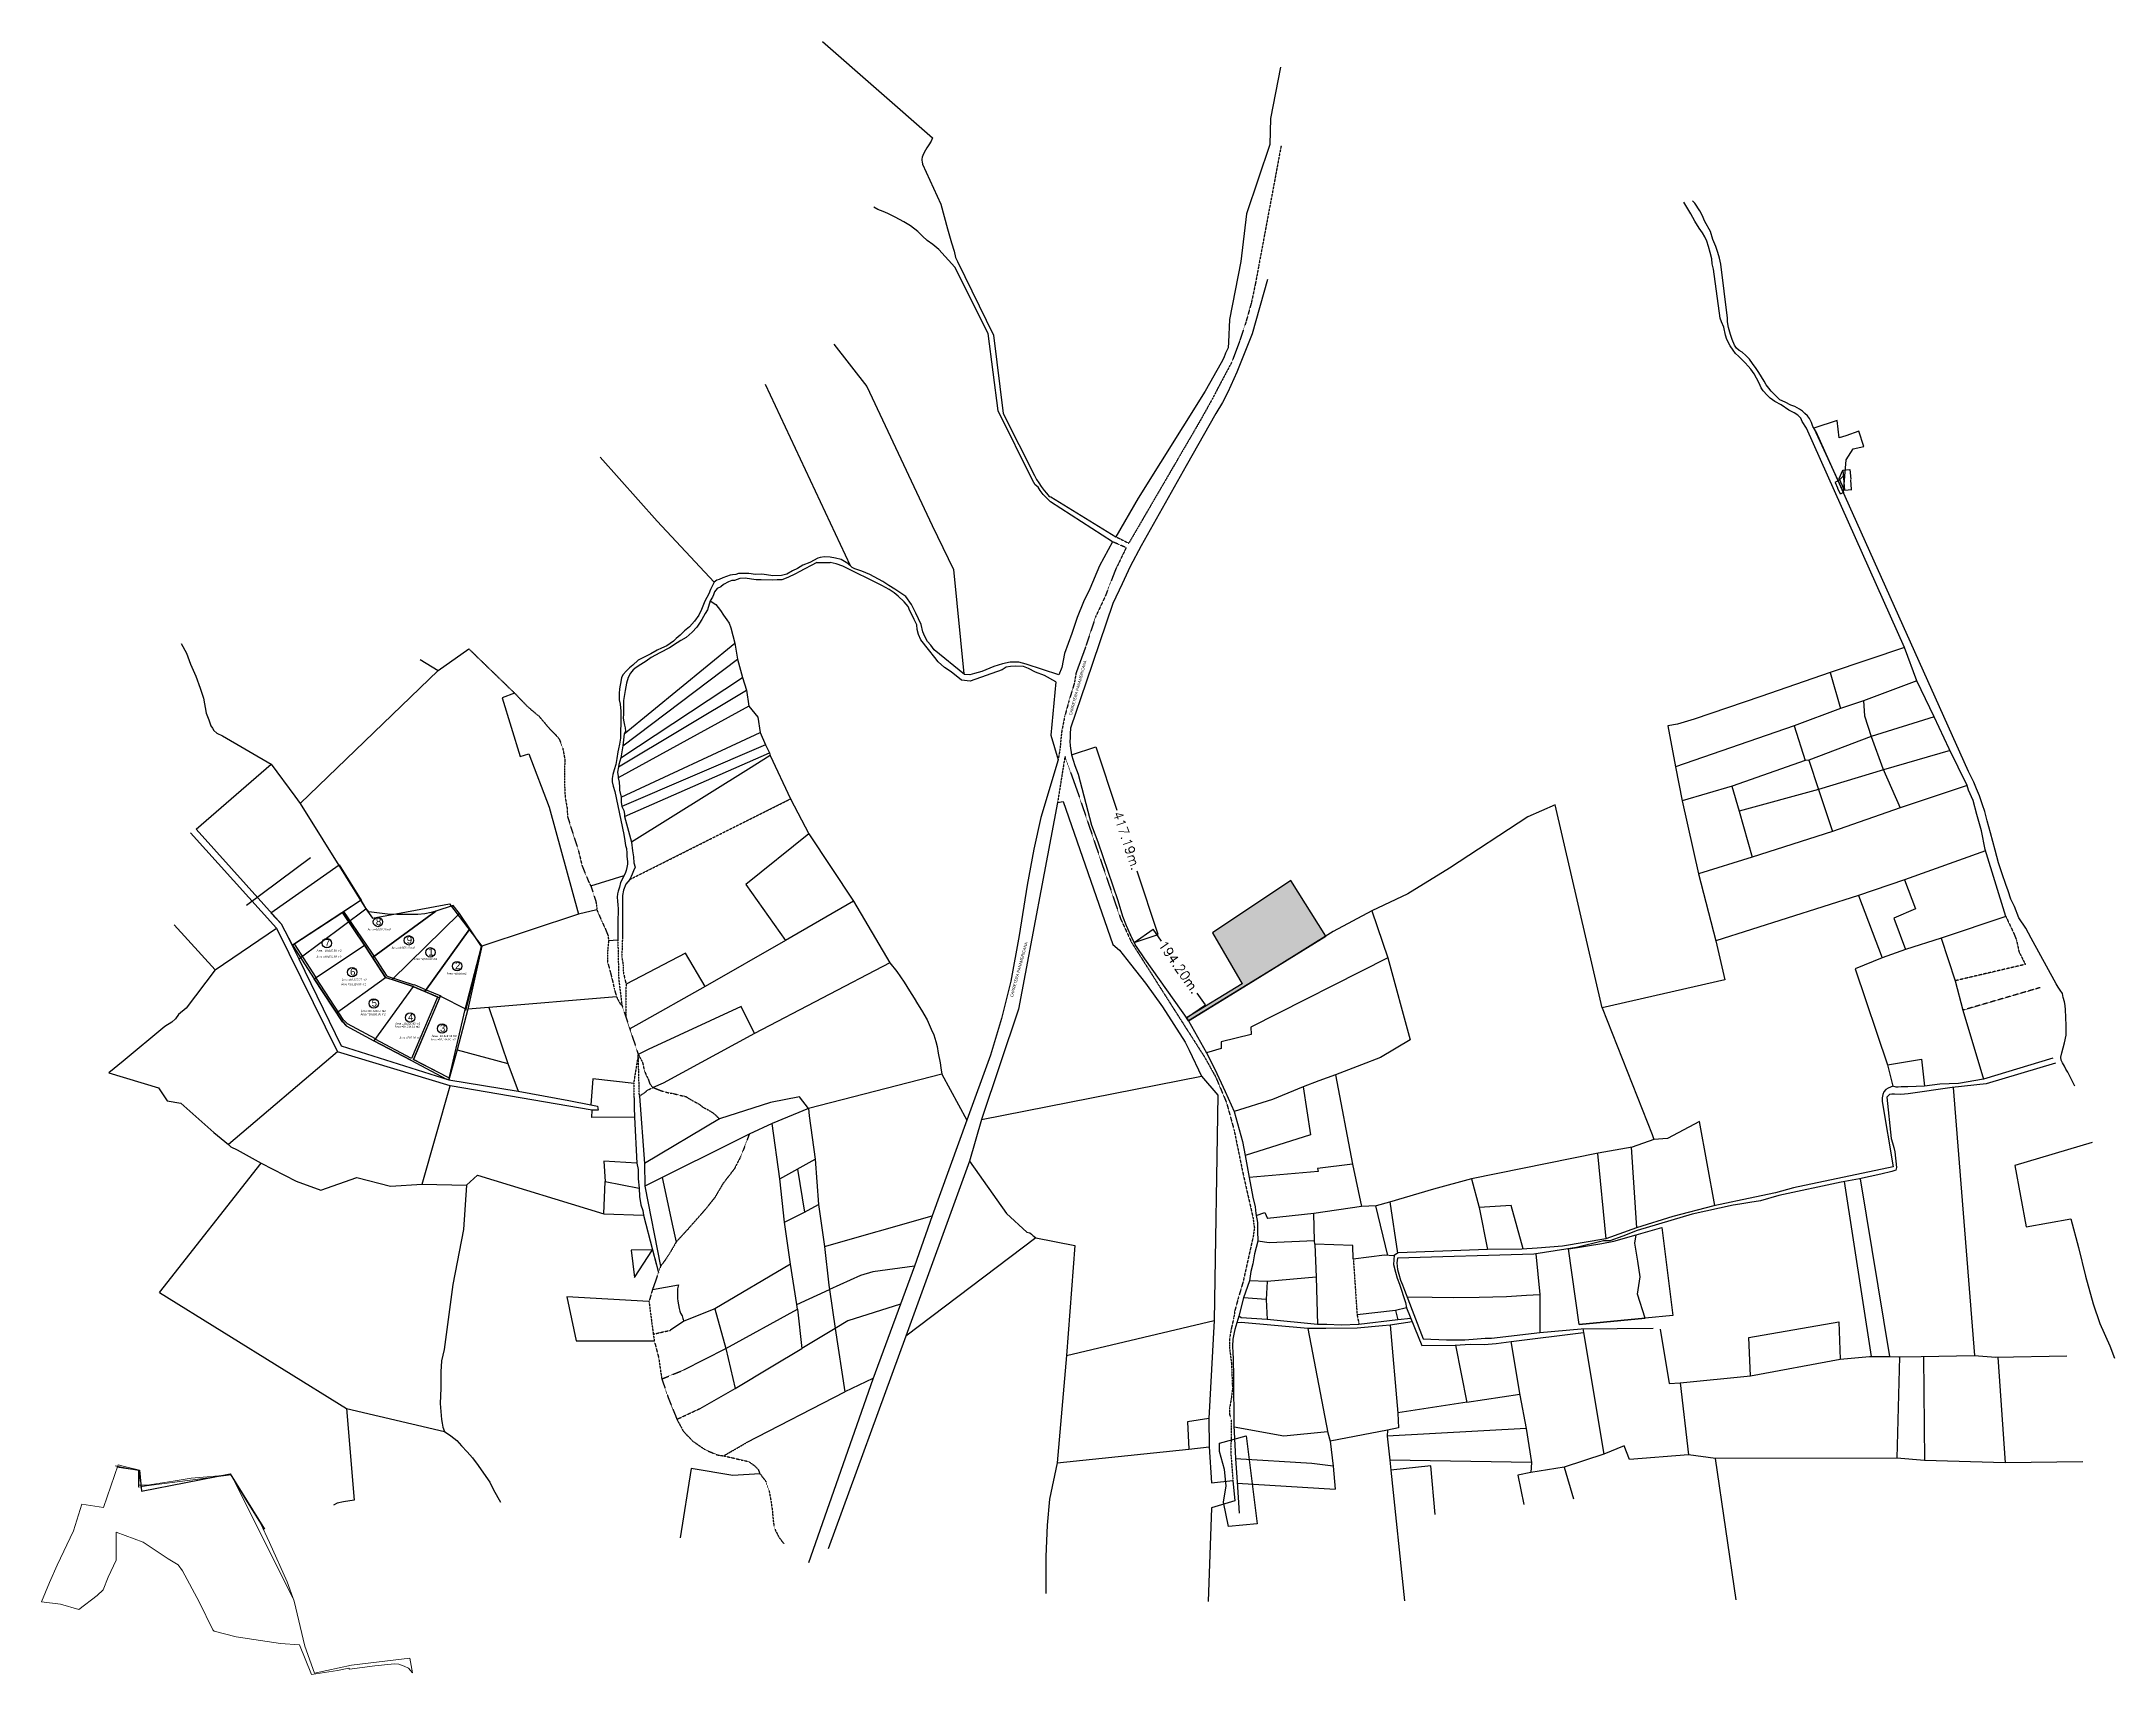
# Model space of a CAD drawing. Header units: millimetres. Extents: x 605783 to 623169, y 1302882 to 1323517.
# Drawn here: x 605783 to 610162, y 1302882 to 1306331 of the extents above.
import ezdxf
from ezdxf.enums import TextEntityAlignment as Align

# ---------------------------------------------------------------- set-up
doc = ezdxf.new("R2010")
doc.units = ezdxf.units.MM
doc.header["$PDMODE"] = 35
doc.header["$PDSIZE"] = 1.5
doc.linetypes.add('HIDDEN', pattern=[0.375, 0.25, -0.125])
for name, color, linetype in [('2', 7, 'Continuous'), ('3', 7, 'Continuous'), ('CVL_CUADCON_LIN', 8, 'Continuous'), ('CVL_CUADCON_TIT', 1, 'Continuous')]:
    doc.layers.add(name, color=color, linetype=linetype)
doc.styles.add('ROMANS', font='ROMANS', dxfattribs={"height": 0.2})
doc.styles.get("Standard").update_dxf_attribs({"font": 'TCCM____.TTF'})
doc.styles.add('TXT 300', font='arial.ttf', dxfattribs={"height": 0.06})
doc.dimstyles.new('STANDARD$0', dxfattribs={"dimtxt": 0.6, "dimasz": 0.5, "dimexe": 0.125, "dimexo": 0.000625, "dimgap": 0.0625, "dimtad": 0, "dimzin": 1, "dimdsep": 46, "dimtxsty": 'ROMANS', "dimblk1": 'ARCHTICK', "dimblk2": 'ARCHTICK', "dimsah": 1, "dimcen": 2.5, "dimclrd": 1, "dimclre": 1, "dimclrt": 30, "dimaunit": 1, "dimadec": 0, "dimazin": 0, "dimtfac": 1, "dimtix": 1, "dimtofl": 0, "dimtmove": 1, "dimatfit": 3, "dimldrblk": 'ARCHTICK', "dimfxl": 1, "dimtolj": 1, "dimtzin": 1, "dimarcsym": 0})

# ---------------------------------------------------------------- blocks, each defined once
blk = doc.blocks.new('_ARCHTICK')
at = {"color": 0, "linetype": 'ByBlock', "const_width": 0.15}
blk.add_lwpolyline([(-0.5, -0.5), (0.5, 0.5)], dxfattribs=at)
blk = doc.blocks.new('*D300')
at = {"layer": 'CVL_CUADCON_LIN', "color": 1, "lineweight": -2, "transparency": 16777216}
for p, q in [((609578.1, 1305402.8), (609571.4, 1305399.7)), ((609571.5, 1305399.8), (609576.9, 1305388.1)), ((609582.8, 1305375.2), (609577.4, 1305386.9)), ((609589.4, 1305378.3), (609582.7, 1305375.2))]:
    blk.add_line(p, q, dxfattribs=at)
at = {"layer": 'Defpoints', "color": 0, "transparency": 16777216}
for p in [(609571.5, 1305399.8), (609578.1, 1305402.8), (609589.4, 1305378.3)]:
    blk.add_point(p, dxfattribs=at)
at = {"layer": 'CVL_CUADCON_LIN', "color": 1, "lineweight": -2, "transparency": 16777216, "xscale": 0.5, "yscale": 0.5, "zscale": 0.5}
for p, rotation in [((609571.5, 1305399.8), 114.6560883213304), ((609582.8, 1305375.2), 294.6560883213304)]:
    blk.add_blockref('_ARCHTICK', p, dxfattribs=dict(at, rotation=rotation))
at = {"layer": 'CVL_CUADCON_LIN', "color": 30, "transparency": 16777216, "insert": (609577.2, 1305387.5), "char_height": 0.2, "attachment_point": 5, "rotation": 294.6561, "style": 'ROMANS'}
blk.add_mtext('\\A1;27.00m.', dxfattribs=at)
blk = doc.blocks.new('*D301')
at = {"layer": 'CVL_CUADCON_LIN', "color": 1, "lineweight": -2, "transparency": 16777216}
for p, q in [((609588, 1305426), (609602.9, 1305427.3)), ((609602.8, 1305427.3), (609604.6, 1305406.8)), ((609591.8, 1305383.7), (609606.7, 1305385)), ((609606.6, 1305385), (609604.7, 1305405.5))]:
    blk.add_line(p, q, dxfattribs=at)
at = {"layer": 'Defpoints', "color": 0, "transparency": 16777216}
for p in [(609588, 1305426), (609591.8, 1305383.7), (609606.6, 1305385)]:
    blk.add_point(p, dxfattribs=at)
at = {"layer": 'CVL_CUADCON_LIN', "color": 1, "lineweight": -2, "transparency": 16777216, "xscale": 0.5, "yscale": 0.5, "zscale": 0.5}
for p, rotation in [((609602.8, 1305427.3), 95.15889302675406), ((609606.6, 1305385), 275.1588930267541)]:
    blk.add_blockref('_ARCHTICK', p, dxfattribs=dict(at, rotation=rotation))
at = {"layer": 'CVL_CUADCON_LIN', "color": 30, "transparency": 16777216, "insert": (609604.7, 1305406.2), "char_height": 0.2, "attachment_point": 5, "rotation": 275.1589, "style": 'ROMANS'}
blk.add_mtext('\\A1;42.45m.', dxfattribs=at)
blk = doc.blocks.new('*D302')
at = {"layer": 'CVL_CUADCON_TIT', "color": 1, "linetype": 'Continuous', "lineweight": -2, "transparency": 16777216}
for p, q in [((607958.9, 1304824.2), (608009.8, 1304841.1)), ((608009.7, 1304841.1), (608054.1, 1304707.9)), ((608141.5, 1304445.3), (608097.2, 1304578.5)), ((608090.8, 1304428.4), (608141.7, 1304445.3))]:
    blk.add_line(p, q, dxfattribs=at)
at = {"layer": 'Defpoints', "color": 0, "transparency": 16777216}
for p in [(607958.9, 1304824.2), (608090.8, 1304428.4), (608141.5, 1304445.3)]:
    blk.add_point(p, dxfattribs=at)
at = {"layer": 'CVL_CUADCON_TIT', "color": 1, "lineweight": -2, "transparency": 16777216, "xscale": 0.5, "yscale": 0.5, "zscale": 0.5}
for p, rotation in [((608009.7, 1304841.1), 108.4217028005186), ((608141.5, 1304445.3), 288.4217028005186)]:
    blk.add_blockref('_ARCHTICK', p, dxfattribs=dict(at, rotation=rotation))
at = {"layer": 'CVL_CUADCON_TIT', "color": 30, "transparency": 16777216, "insert": (608075.6, 1304643.2), "char_height": 0.2, "attachment_point": 5, "rotation": 288.4217, "style": 'ROMANS'}
blk.add_mtext('\\A1;{\\H100x;\\C7;417.19m.}', dxfattribs=at)
blk = doc.blocks.new('*D303')
at = {"layer": 'CVL_CUADCON_TIT', "color": 1, "linetype": 'Continuous', "lineweight": -2, "transparency": 16777216}
for p, q in [((608090.8, 1304428.4), (608130.8, 1304456.2)), ((608130.7, 1304456.1), (608148, 1304431.2)), ((608201.4, 1304268.8), (608241.5, 1304296.6)), ((608241.4, 1304296.5), (608224.1, 1304321.5))]:
    blk.add_line(p, q, dxfattribs=at)
at = {"layer": 'Defpoints', "color": 0, "transparency": 16777216}
for p in [(608090.8, 1304428.4), (608241.4, 1304296.5), (608201.4, 1304268.8)]:
    blk.add_point(p, dxfattribs=at)
at = {"layer": 'CVL_CUADCON_TIT', "color": 1, "lineweight": -2, "transparency": 16777216, "xscale": 0.5, "yscale": 0.5, "zscale": 0.5}
for p, rotation in [((608130.7, 1304456.1), 124.7428550382277), ((608241.4, 1304296.5), 304.7428550382277)]:
    blk.add_blockref('_ARCHTICK', p, dxfattribs=dict(at, rotation=rotation))
at = {"layer": 'CVL_CUADCON_TIT', "color": 30, "transparency": 16777216, "insert": (608186.1, 1304376.3), "char_height": 0.2, "attachment_point": 5, "rotation": 304.7429, "style": 'ROMANS'}
blk.add_mtext('\\A1;{\\H100x;\\C7;194.20m.}', dxfattribs=at)

msp = doc.modelspace()

# ---------------------------------------------------------------- hatches: boundary and pattern name
h = msp.add_hatch(color=7)
h.set_gradient(color1=(0, 0, 255), color2=(255, 255, 0), tint=1)
h.paths.add_polyline_path([(608256.306, 1304448.776), (608318.883, 1304340.913), (608201.424, 1304268.804), (608205.535, 1304263.016), (608495.946, 1304441.739), (608421.786, 1304559.308)])

# ---------------------------------------------------------------- linework, layer by layer
at = {"color": 1}
for p, q in [((606314.047, 1304423.136), (606419.222, 1304492.183)), ((606418.413, 1304260.542), (606358.956, 1304351.756)), ((606568.181, 1304335.001), (606485.123, 1304220.88)), ((606568.181, 1304335.001), (606509.881, 1304354.588)), ((606569.025, 1304335.57), (606620.243, 1304313.577)), ((606619.399, 1304313.007), (606564.601, 1304183.17)), ((606623.823, 1304311.021), (606568.9, 1304180.913)), ((606427.397, 1304252.83), (606419.257, 1304261.112)), ((606563.046, 1304179.485), (606485.123, 1304220.88)), ((606643.137, 1304138.418), (606638.375, 1304139.943))]:
    msp.add_line(p, q, dxfattribs=at)
at = {"color": 50}
for p, q in [((606465.344, 1304422.279), (606418.378, 1304491.614)), ((606358.956, 1304351.756), (606465.344, 1304422.279)), ((606479.934, 1304400.186), (606465.344, 1304422.279)), ((606509.881, 1304354.588), (606479.934, 1304400.186)), ((606405.761, 1304279.953), (606509.881, 1304354.588))]:
    msp.add_line(p, q, dxfattribs=at)
at = {"color": 9, "true_color": 0xc7c8ca}
for p, q in [((606468.821, 1304424.634), (606421.855, 1304493.969)), ((606363.134, 1304354.535), (606317.381, 1304425.346)), ((606483.175, 1304402.535), (606468.848, 1304424.593)), ((606512.913, 1304357.197), (606483.175, 1304402.535)), ((606421.435, 1304263.163), (606362.29, 1304353.966)), ((606429.551, 1304256.2), (606422.279, 1304263.732)), ((606488.321, 1304224.683), (606429.551, 1304256.2)), ((606564.601, 1304183.17), (606487.477, 1304224.114)), ((606640.199, 1304143.503), (606568.9, 1304180.913))]:
    msp.add_line(p, q, dxfattribs=at)
for p, q in [((606512.913, 1304357.197), (606569.419, 1304338.805)), ((606570.263, 1304339.374), (606595.687, 1304328.372)), ((606595.687, 1304328.372), (606626.297, 1304315.451)), ((606568.9, 1304180.913), (606625.46, 1304314.899)), ((606679.271, 1304288.813), (606679.271, 1304288.813)), ((606568.9, 1304180.913), (606644.054, 1304142.311))]:
    msp.add_line(p, q)
for points in [[(606313.204, 1304422.566), (606289.75, 1304467.174), (606267.369, 1304491.181), (606411.427, 1304592.302), (606458.09, 1304517.525), (606313.204, 1304422.566)], [(606418.378, 1304491.614), (606465.344, 1304422.279), (606482.301, 1304396.583), (606615.969, 1304494.272), (606605.906, 1304491.259), (606592.392, 1304488.943), (606577.792, 1304487.577), (606533.467, 1304487.066), (606514.005, 1304488.368), (606474.256, 1304492.909), (606468.093, 1304500.939), (606458.09, 1304517.525), (606418.378, 1304491.614)], [(606509.881, 1304354.588), (606523.368, 1304350.057), (606665.769, 1304489.272), (606652.58, 1304506.526), (606615.969, 1304494.272), (606482.301, 1304396.583), (606509.881, 1304354.588)], [(606592.51, 1304324.554), (606687.532, 1304456.92), (606665.769, 1304489.272), (606523.368, 1304350.057), (606568.181, 1304335.001), (606575.443, 1304331.883), (606592.51, 1304324.554)], [(606592.51, 1304324.554), (606623.936, 1304311.288), (606625.46, 1304314.899), (606625.46, 1304314.899), (606678.427, 1304288.244), (606712.358, 1304419.684), (606687.532, 1304456.92), (606592.51, 1304324.554)]]:
    msp.add_lwpolyline(points)
at = {"color": 50}
msp.add_lwpolyline([(606643.137, 1304138.418), (606677.437, 1304284.04), (606712.358, 1304419.684), (606687.532, 1304456.92), (606665.769, 1304489.272), (606652.58, 1304506.526), (606615.969, 1304494.272), (606605.906, 1304491.259), (606592.392, 1304488.943), (606577.792, 1304487.577), (606557.962, 1304487.401), (606533.467, 1304487.066), (606514.005, 1304488.368), (606474.256, 1304492.909), (606468.093, 1304500.939), (606458.09, 1304517.525), (606418.378, 1304491.614), (606313.203, 1304422.567), (606358.956, 1304351.756), (606418.413, 1304260.542), (606426.553, 1304252.26), (606485.123, 1304220.88), (606563.046, 1304179.485), (606638.375, 1304139.943)], close=True, dxfattribs=at)
at = {"color": 1}
msp.add_lwpolyline([(606713.202, 1304420.254), (606678.281, 1304284.609)], dxfattribs=at)
for centre, radius in [((606493.657, 1304471.532), 9.894), ((606385.64, 1304426.765), 9.894), ((606558.825, 1304432.755), 9.894), ((606604.363, 1304407.406), 9.894), ((606439.117, 1304365.264), 9.894), ((606482.267, 1304396.634), 0.000000002), ((606482.315, 1304396.561), 0.0000000011), ((606482.315, 1304396.561), 0.000000000116), ((606660.798, 1304378.394), 9.894), ((606524.226, 1304350.622), 0.00000000198), ((606524.232, 1304350.62), 0.000000000329), ((606524.233, 1304350.619), 0.000000000329), ((606524.233, 1304350.619), 0.00000000026), ((606524.233, 1304350.619), 0.00000000026), ((606484.687, 1304299.631), 9.894), ((606561.553, 1304269.779), 9.894), ((606629.012, 1304246.558), 9.894)]:
    msp.add_circle(centre, radius)
at = {"layer": '2', "color": 1, "linetype": 'Continuous'}
for p, q in [((607311.797, 1305607.082), (607490.773, 1305224.5)), ((607420.597, 1305230.735), (607448.511, 1305230.387)), ((606583.025, 1305026.174), (606620.494, 1305002.388)), ((606620.494, 1305002.388), (606685.51, 1305048.387)), ((607011.097, 1304843.26), (607252.867, 1305026.821)), ((607014.026, 1304869.173), (607247.202, 1305060.646)), ((607247.202, 1305060.646), (607252.867, 1305026.821)), ((607252.867, 1305026.821), (607263.84, 1304988.145)), ((609718.462, 1305051.156), (609561.212, 1304998.094)), ((609744.555, 1304981.09), (609718.462, 1305051.156)), ((606620.494, 1305002.388), (606329.443, 1304721.682)), ((607006.644, 1304817.862), (607263.84, 1304988.145)), ((607263.84, 1304988.145), (607271.825, 1304960.919)), ((609561.212, 1304998.094), (609583.162, 1304922.523)), ((607001.465, 1304799.077), (607271.825, 1304960.919)), ((607271.825, 1304960.919), (607277.236, 1304927.094)), ((609631.76, 1304938.341), (609583.162, 1304922.523)), ((609744.555, 1304981.09), (609631.76, 1304938.341)), ((609780.577, 1304904.445), (609744.555, 1304981.09)), ((607277.236, 1304927.094), (607001.344, 1304775.949)), ((609583.162, 1304922.523), (609485.426, 1304885.803)), ((609780.577, 1304904.445), (609647.877, 1304863.302)), ((609812.51, 1304837.447), (609780.577, 1304904.445)), ((607007.481, 1304735.259), (607301.329, 1304871.338)), ((607014.026, 1304869.173), (607011.097, 1304843.26)), ((607301.329, 1304871.338), (607312.371, 1304845.625)), ((609485.426, 1304885.803), (609234.722, 1304799.176)), ((609485.426, 1304885.803), (609508.666, 1304812.768)), ((609647.877, 1304863.302), (609516.036, 1304813.502)), ((609647.877, 1304863.302), (609672.668, 1304795.343)), ((607011.097, 1304843.26), (607006.644, 1304817.862)), ((607312.371, 1304845.625), (607008.647, 1304715.43)), ((607014.631, 1304694.057), (607320.41, 1304828.563)), ((607312.371, 1304845.625), (607320.41, 1304828.563)), ((607320.41, 1304828.563), (607322.412, 1304822.964)), ((607322.412, 1304822.964), (607365.114, 1304731.553)), ((609508.666, 1304812.768), (609354.193, 1304758.483)), ((609516.036, 1304813.502), (609508.666, 1304812.768)), ((609516.036, 1304813.502), (609536.794, 1304751.405)), ((609814.37, 1304833.677), (609673.925, 1304792.797)), ((609850.823, 1304759.791), (609812.51, 1304837.447)), ((606109.436, 1304667.657), (606267.899, 1304804.781)), ((609234.722, 1304799.176), (609248.869, 1304727.296)), ((609673.925, 1304792.797), (609536.794, 1304751.405)), ((609672.668, 1304795.343), (609708.811, 1304712.344)), ((606329.443, 1304721.682), (606424.908, 1304568.047)), ((607365.114, 1304731.553), (607403.843, 1304657.439)), ((609354.193, 1304758.483), (609248.869, 1304727.296)), ((609248.869, 1304727.296), (609282.782, 1304573.134)), ((609353.82, 1304758.372), (609368.904, 1304705.814)), ((609536.794, 1304751.405), (609368.904, 1304705.814)), ((609536.794, 1304751.405), (609566.047, 1304662.588)), ((609850.823, 1304759.791), (609708.811, 1304712.344)), ((607014.631, 1304694.057), (607029.336, 1304640.371)), ((609368.904, 1304705.814), (609396.333, 1304608.109)), ((609708.811, 1304712.344), (609566.047, 1304662.588)), ((606097.965, 1304659.823), (606279.292, 1304458.829)), ((606109.436, 1304667.657), (606289.75, 1304467.174)), ((607403.843, 1304657.439), (607498.352, 1304515.245)), ((609566.047, 1304662.588), (609396.333, 1304608.109)), ((606216.085, 1304507.108), (606351.243, 1304607.981)), ((609396.333, 1304608.109), (609282.782, 1304573.134)), ((609889.331, 1304622.027), (609718.429, 1304560.829)), ((609932.302, 1304483.274), (609888.504, 1304624.7)), ((606424.908, 1304568.047), (606467.731, 1304499.508)), ((606943.247, 1304547.691), (607013.471, 1304569.778)), ((609282.782, 1304573.134), (609319.968, 1304431.688)), ((609718.429, 1304560.829), (609621.22, 1304527.411)), ((607498.352, 1304515.245), (607354.146, 1304432.707)), ((607498.352, 1304515.245), (607575.144, 1304385.066)), ((609621.22, 1304527.411), (609319.968, 1304431.688)), ((609621.22, 1304527.411), (609671.403, 1304396.111)), ((606063.413, 1304465.276), (606149.788, 1304370.387)), ((606149.788, 1304370.387), (606279.292, 1304458.829)), ((606279.292, 1304458.829), (606408.227, 1304197.043)), ((606289.75, 1304467.174), (606326.196, 1304393.577)), ((606326.196, 1304393.577), (606467.731, 1304499.508)), ((608593.306, 1304495.144), (608626.57, 1304396.145)), ((609932.302, 1304483.274), (609795.629, 1304437.387)), ((606713.202, 1304420.254), (606683.294, 1304287.704)), ((606980.743, 1304432.409), (607000.309, 1304433.603)), ((607354.146, 1304432.707), (607184.969, 1304335.274)), ((609720.43, 1304413.281), (609671.403, 1304396.111)), ((609795.629, 1304437.387), (609720.43, 1304413.281)), ((609795.629, 1304437.387), (609825.266, 1304347.421)), ((607575.144, 1304385.066), (607289.356, 1304235.993)), ((608626.57, 1304396.145), (608673.923, 1304222.876)), ((609671.403, 1304396.111), (609613.745, 1304372.564)), ((609613.745, 1304372.564), (609682.597, 1304170.217)), ((607184.969, 1304335.274), (607044.592, 1304256.28)), ((609825.266, 1304347.421), (609841.194, 1304285.091)), ((606683.294, 1304287.704), (606660.998, 1304201.887)), ((606728.017, 1304290.829), (606683.294, 1304287.704)), ((606997.644, 1304313.143), (606728.017, 1304290.829)), ((606728.017, 1304290.829), (606768.039, 1304172.996)), ((609841.194, 1304285.091), (609885.039, 1304139.291)), ((607044.592, 1304256.28), (607025.487, 1304245.935)), ((608205.535, 1304263.016), (608244.08, 1304195.528)), ((606408.227, 1304197.043), (606177.825, 1304001.494)), ((606646.369, 1304125.189), (606408.227, 1304197.043)), ((606660.998, 1304201.887), (606643.137, 1304138.418)), ((606660.998, 1304201.887), (606768.039, 1304172.996)), ((606768.039, 1304172.996), (606789.831, 1304114.199)), ((607684.406, 1304150.045), (607403.337, 1304077.455)), ((607684.406, 1304150.045), (607737.495, 1304053.255)), ((609682.597, 1304170.217), (609693.38, 1304124.504)), ((610031.376, 1304183.935), (609885.039, 1304139.291)), ((606586.857, 1303917.779), (606646.369, 1304125.189)), ((606643.137, 1304138.418), (606789.831, 1304114.199)), ((606946.346, 1304073.93), (606646.369, 1304125.189)), ((607768.238, 1304054.658), (608233.564, 1304145.834)), ((608516.044, 1304148.78), (608552.392, 1303959.797)), ((609820.964, 1304122.034), (609866.175, 1303555.949)), ((607045.824, 1304104.034), (607056.761, 1303961.664)), ((607035.428, 1304059.344), (607040.759, 1303961.981)), ((607214.999, 1304055.836), (607056.761, 1303961.664)), ((607342.864, 1303929.013), (607326.204, 1304045.737)), ((607737.495, 1304053.255), (607664.292, 1303850.983)), ((607768.238, 1304054.658), (607742.882, 1303966.566)), ((608325.679, 1303978.224), (608333.664, 1303932.249)), ((609071.213, 1303983.155), (608803.707, 1303929.318)), ((609070.044, 1303982.92), (609087.513, 1303802.538)), ((609143.167, 1303996.086), (609071.213, 1303983.155)), ((609140.982, 1303995.693), (609152.036, 1303825.597)), ((606032.412, 1303689.204), (606246.965, 1303962.333)), ((607056.761, 1303961.664), (607057.018, 1303913.881)), ((607093.692, 1303932.035), (607057.018, 1303913.881)), ((607342.864, 1303929.013), (607417.51, 1303970.652)), ((607380.186, 1303949.833), (607394.314, 1303858.662)), ((607417.51, 1303970.652), (607424.374, 1303875.062)), ((607742.882, 1303966.566), (607608.596, 1303596.539)), ((608552.392, 1303959.797), (608571.228, 1303870.513)), ((606586.857, 1303917.779), (606680.325, 1303915.883)), ((606970.6, 1303855.259), (606973.319, 1303923.18)), ((606973.319, 1303923.18), (607045.309, 1303909.353)), ((607057.018, 1303913.881), (607090.676, 1303744.732)), ((607352.038, 1303837.734), (607342.864, 1303929.013)), ((608803.707, 1303929.318), (608819.646, 1303868.765)), ((609622.896, 1303928.87), (609584.776, 1303922.406)), ((609591.096, 1303923.478), (609648.109, 1303553.838)), ((609624.895, 1303929.303), (609686.778, 1303553.91)), ((606970.6, 1303855.259), (607054.409, 1303852.385)), ((607054.409, 1303852.385), (607073.837, 1303779.11)), ((607352.038, 1303837.734), (607394.314, 1303858.662)), ((607394.314, 1303858.662), (607424.374, 1303875.062)), ((607424.374, 1303875.062), (607437.116, 1303786.057)), ((607437.116, 1303786.057), (607664.292, 1303850.983)), ((607664.292, 1303850.983), (607626.9, 1303744.384)), ((608470.563, 1303856.172), (608372.965, 1303845.376)), ((608571.228, 1303870.513), (608470.563, 1303856.172)), ((608472.037, 1303798.218), (608470.563, 1303856.172)), ((608601.973, 1303872.17), (608571.228, 1303870.513)), ((608600.915, 1303872.113), (608626.004, 1303767.319)), ((608630.719, 1303880.189), (608601.973, 1303872.17)), ((608631.022, 1303880.279), (608647.352, 1303772.306)), ((608819.646, 1303868.765), (608837.398, 1303779.958)), ((607364.781, 1303748.982), (607352.038, 1303837.734)), ((607883.009, 1303804.62), (607608.596, 1303596.539)), ((609152.036, 1303825.597), (609087.513, 1303802.538)), ((607073.837, 1303779.11), (607081.302, 1303749.472)), ((607078.315, 1303761.048), (607085.959, 1303731.051)), ((607437.116, 1303786.057), (607446.087, 1303704.691)), ((608472.506, 1303790.846), (608472.037, 1303798.218)), ((608472.506, 1303790.846), (608475.445, 1303721.704)), ((608619.801, 1303767.636), (608553.972, 1303759.821)), ((608638.617, 1303766.674), (608619.801, 1303767.636)), ((608648.518, 1303773.056), (608638.617, 1303766.674)), ((608935.556, 1303769.822), (608647.526, 1303761.872)), ((608837.398, 1303779.958), (608648.518, 1303773.056)), ((608910.107, 1303780.93), (608837.398, 1303779.958)), ((608939.414, 1303770.432), (608947.973, 1303684.755)), ((607364.781, 1303748.982), (607205.273, 1303654.815)), ((607378.305, 1303664.041), (607364.781, 1303748.982)), ((607626.9, 1303744.384), (607597.523, 1303664.696)), ((608334.42, 1303713.44), (608321.79, 1303677.57)), ((608371.759, 1303712.456), (608334.42, 1303713.44)), ((608371.759, 1303712.456), (608369.782, 1303674.594)), ((608475.445, 1303721.704), (608371.759, 1303712.456)), ((608475.445, 1303721.704), (608478.221, 1303621.554)), ((606032.412, 1303689.204), (606426.879, 1303443.902)), ((607378.305, 1303664.041), (607447.563, 1303695.535)), ((607446.087, 1303704.691), (607447.563, 1303695.535)), ((607447.563, 1303695.535), (607459.324, 1303613.396)), ((608321.79, 1303677.57), (608312.217, 1303639.168)), ((608369.782, 1303674.594), (608321.79, 1303677.57)), ((608369.782, 1303674.594), (608372.099, 1303632.141)), ((608665.753, 1303684.666), (608701.56, 1303591.248)), ((608947.973, 1303684.755), (608948.137, 1303604.415)), ((607139.854, 1303628.642), (607111.811, 1303609.438)), ((607205.273, 1303654.815), (607139.854, 1303628.642)), ((607205.273, 1303654.815), (607228.454, 1303570.597)), ((607228.454, 1303570.597), (607379.521, 1303653.615)), ((607379.521, 1303653.615), (607378.305, 1303664.041)), ((607379.521, 1303653.615), (607389.247, 1303570.976)), ((607597.523, 1303664.696), (607538.774, 1303505.827)), ((607948.002, 1303556.052), (608260.32, 1303629.789)), ((608260.32, 1303629.789), (608248.565, 1303422.952)), ((608317.198, 1303625.751), (608307.8, 1303625.178)), ((608457.602, 1303613.249), (608317.198, 1303625.751)), ((608478.221, 1303621.554), (608372.099, 1303632.141)), ((608642.725, 1303651.147), (608561.899, 1303641.808)), ((608647.7, 1303631.048), (608565.855, 1303621.206)), ((608678.571, 1303626.802), (608631.638, 1303619.929)), ((608666.377, 1303656.643), (608642.725, 1303651.147)), ((608642.725, 1303651.147), (608647.7, 1303631.048)), ((608675.534, 1303634.234), (608647.7, 1303631.048)), ((608666.377, 1303656.643), (608698.729, 1303577.473)), ((607459.324, 1303613.396), (607389.247, 1303570.976)), ((607608.596, 1303596.539), (607444.939, 1303147.583)), ((607459.324, 1303613.396), (607479.958, 1303479.373)), ((608457.602, 1303613.249), (608499.88, 1303392.472)), ((608631.638, 1303619.929), (608648.191, 1303434.582)), ((608886.401, 1303585.763), (608905.961, 1303472.193)), ((608887.253, 1303585.875), (609040.266, 1303604.329)), ((608948.137, 1303604.415), (609035.576, 1303612.293)), ((609035.576, 1303612.293), (609187.462, 1303613.468)), ((609039.063, 1303612.852), (609040.266, 1303604.329)), ((609040.266, 1303604.329), (609083.47, 1303347.368)), ((607139.565, 1303525.455), (607228.454, 1303570.597)), ((607228.454, 1303570.597), (607248.079, 1303486.392)), ((607948.002, 1303556.052), (607928.014, 1303329.423)), ((608698.729, 1303577.473), (608769.347, 1303577.701)), ((608769.908, 1303577.74), (608793.861, 1303457.134)), ((609393.003, 1303513.2), (609582.327, 1303548.311)), ((609582.327, 1303548.311), (609644.603, 1303553.828)), ((609644.603, 1303553.828), (609685.788, 1303553.947)), ((609685.788, 1303553.947), (609704.858, 1303553.241)), ((609707.77, 1303553.295), (609701.789, 1303338.996)), ((609704.858, 1303553.241), (609753.414, 1303554.143)), ((609753.414, 1303554.143), (609865.527, 1303555.994)), ((609758.082, 1303554.22), (609760.273, 1303334.337)), ((609865.527, 1303555.994), (609911.297, 1303552.822)), ((609911.297, 1303552.822), (610061.035, 1303555.035)), ((609915.076, 1303552.878), (609930.621, 1303329.494)), ((607538.774, 1303505.827), (607402.872, 1303118.014)), ((607539.287, 1303507.213), (607479.958, 1303479.373)), ((609244.309, 1303498.283), (609393.003, 1303513.2)), ((609244.309, 1303498.283), (609261.691, 1303346.615)), ((607174.193, 1303444.241), (607248.079, 1303486.392)), ((607272.372, 1303372.181), (607479.958, 1303479.373)), ((608794.451, 1303457.223), (608648.142, 1303435.134)), ((608905.661, 1303473.933), (608793.861, 1303457.134)), ((608905.961, 1303472.193), (608918.799, 1303401.74)), ((606426.879, 1303443.902), (606634.408, 1303395.297)), ((608248.565, 1303422.952), (608249.521, 1303363.221)), ((608206.314, 1303358.563), (608249.521, 1303363.221)), ((608249.521, 1303363.221), (608254.204, 1303287.464)), ((608407.382, 1303385.723), (608301.935, 1303404.707)), ((608499.412, 1303394.916), (608407.382, 1303385.723)), ((608499.88, 1303392.472), (608504.871, 1303375.424)), ((608626.41, 1303398.325), (608504.871, 1303375.424)), ((608504.871, 1303375.424), (608511.45, 1303322.279)), ((608918.799, 1303401.74), (608625.329, 1303385.875)), ((608626.41, 1303398.325), (608625.329, 1303385.875)), ((608625.329, 1303385.875), (608630.905, 1303335.022)), ((608918.799, 1303401.74), (608930.36, 1303329.767)), ((607928.014, 1303329.423), (608206.314, 1303358.563)), ((608305.026, 1303337.742), (608308.695, 1303289.468)), ((608511.45, 1303322.279), (608515.768, 1303273.973)), ((608930.36, 1303329.767), (608630.905, 1303335.022)), ((608630.905, 1303335.022), (608633.331, 1303313.662)), ((608930.36, 1303329.767), (608928.729, 1303309.053)), ((608999.634, 1303320.187), (608928.729, 1303309.053)), ((609083.47, 1303347.368), (608999.634, 1303320.187)), ((608999.634, 1303320.187), (609019.372, 1303253.422)), ((609319.166, 1303338.649), (609261.691, 1303346.615)), ((609701.789, 1303338.996), (609319.166, 1303338.649)), ((609362.949, 1303040.312), (609319.166, 1303338.649)), ((609760.273, 1303334.337), (609701.789, 1303338.996)), ((609930.621, 1303329.494), (609760.273, 1303334.337)), ((610094.851, 1303331.749), (609930.621, 1303329.494)), ((608308.695, 1303289.468), (608312.661, 1303223.15)), ((608515.872, 1303273.045), (608308.937, 1303285.422)), ((608633.331, 1303313.662), (608662.085, 1303037.89))]:
    msp.add_line(p, q, dxfattribs=at)
for points in [[(607432.954, 1306330.949), (607664.816, 1306127.212), (607662.494, 1306120.359), (607657.118, 1306112.501), (607652.768, 1306106.419), (607650.2, 1306101.092), (607646.61, 1306094.752), (607644.301, 1306090.441), (607643.01, 1306086.38), (607642.479, 1306082.06), (607642.72, 1306079.518), (607642.96, 1306076.721), (607644.204, 1306071.887), (607682.369, 1305987.101), (607696.828, 1305934.942), (607704.804, 1305905.936), (607710.552, 1305887.868), (607713.786, 1305874.893), (607718.057, 1305865.981), (607794.209, 1305710.898), (607814.167, 1305545.108), (607880.541, 1305414.207), (607884.562, 1305406.058), (607889.857, 1305398.667), (607894.899, 1305391.276), (607901.204, 1305382.865), (607905.747, 1305377.001), (607911.299, 1305370.371), (607914.849, 1305369.085), (608052.085, 1305285.177)], [(608399.958, 1306276.79), (608379.323, 1306168.601), (608377.763, 1306113.455), (608327.97, 1305967.258), (608316.264, 1305866.404), (608292.25, 1305743.742), (608290.223, 1305696.223), (608289.396, 1305684.025), (608284.256, 1305672.609), (608280.14, 1305662.713), (608275.007, 1305652.567), (608240.91, 1305592.722), (608099.76, 1305366.827), (608052.085, 1305285.177)], [(609718.462, 1305051.156), (609511.472, 1305514.353), (609502.286, 1305528.557), (609498.966, 1305535.664), (609493.103, 1305542), (609485.211, 1305546.552), (609473.757, 1305552.618), (609457.715, 1305563.5), (609444.224, 1305570.831), (609434.547, 1305577.664), (609427.922, 1305584.252), (609419.766, 1305593.378), (609415.43, 1305599.464), (609411.593, 1305609.618), (609405.722, 1305620.275), (609400.617, 1305629.155), (609393.983, 1305639.048), (609387.869, 1305645.383), (609382.005, 1305652.227), (609374.362, 1305659.068), (609367.735, 1305666.672), (609361.367, 1305671.737), (609356.011, 1305679.091), (609349.889, 1305688.476), (609342.994, 1305701.926), (609339.922, 1305711.065), (609336.325, 1305727.319), (609331.468, 1305738.995), (609328.909, 1305746.357), (609314.435, 1305850.003), (609312.121, 1305861.178), (609311.333, 1305871.85), (609307.744, 1305885.055), (609303.901, 1305897.75), (609300.57, 1305908.922), (609296.481, 1305918.568), (609291.377, 1305926.939), (609284.491, 1305936.577), (609275.049, 1305951.797), (609267.134, 1305966.769), (609252.077, 1305991.885)], [(610077.783, 1304124.856), (610063.478, 1304154.295), (610058.887, 1304160.634), (610056.075, 1304167.233), (610052.247, 1304173.83), (610049.183, 1304179.666), (610048.405, 1304186.018), (610050.419, 1304194.918), (610056.217, 1304216.283), (610059.485, 1304232.556), (610059.695, 1304252.126), (610059.399, 1304270.422), (610058.346, 1304285.667), (610057.309, 1304295.067), (610056.018, 1304303.195), (610053.711, 1304311.83), (610051.656, 1304320.719), (610047.318, 1304327.822), (610042.728, 1304334.162), (610038.644, 1304341.011), (609985.543, 1304437.175), (609974.816, 1304458.492), (609960.02, 1304480.559), (609950.305, 1304504.166), (609943.15, 1304519.901), (609937.517, 1304537.421), (609932.402, 1304550.366), (609924.214, 1304573.213), (609917.043, 1304596.319), (609909.608, 1304623.49), (609900.118, 1304659.804), (609893.196, 1304685.452), (609888.066, 1304705.006), (609882.949, 1304719.222), (609876.55, 1304737.756), (609870.161, 1304752.477), (609864.79, 1304766.694), (609858.152, 1304779.127), (609853.298, 1304789.025), (609531.828, 1305506.787), (609524.685, 1305517.695), (609522.123, 1305526.328), (609517.527, 1305534.447), (609513.446, 1305540.535), (609507.841, 1305545.347), (609502.745, 1305550.161), (609496.635, 1305554.463), (609486.452, 1305560.279), (609477.801, 1305563.05), (609466.093, 1305569.114), (609455.148, 1305574.42), (609443.173, 1305585.821), (609436.547, 1305592.409), (609431.448, 1305599.002), (609426.347, 1305606.104), (609421.753, 1305613.714), (609410.779, 1305632.234), (609404.912, 1305640.604), (609397.516, 1305650.748), (609390.886, 1305659.877), (609382.987, 1305667.987), (609375.599, 1305674.573), (609368.725, 1305678.365), (609363.374, 1305683.432), (609359.292, 1305689.774), (609354.18, 1305701.704), (609350.597, 1305712.366), (609346.495, 1305727.094), (609344.435, 1305738.778), (609344.162, 1305746.91), (609330.173, 1305860.469), (609327.346, 1305873.675), (609324.268, 1305885.611), (609319.409, 1305898.049), (609313.528, 1305912.518), (609308.404, 1305929.784), (609296.661, 1305950.844), (609290.783, 1305964.296), (609286.186, 1305973.432), (609275.471, 1305989.665), (609270.629, 1305994.733)], [(608045.17, 1305274.532), (607914.286, 1305358.667), (607898.872, 1305373.978), (607892.567, 1305382.645), (607888.033, 1305389.779), (607882.214, 1305394.377), (607876.424, 1305404.312), (607804.038, 1305550.994), (607782.288, 1305714.503), (607712.152, 1305854.06), (607678.059, 1305891.809), (607665.668, 1305902.533), (607653.516, 1305910.46), (607643.661, 1305920.158), (607634.311, 1305929.344), (607618.626, 1305941.606), (607604.446, 1305950.05), (607586.209, 1305960.034), (607570.501, 1305967.975), (607561.123, 1305971.824), (607549.206, 1305975.938), (607541.358, 1305981.052)], [(608372.544, 1305828.212), (608340.518, 1305713.76), (608325.099, 1305674.578), (608308.162, 1305632.851), (608289.191, 1305590.354), (608277.801, 1305568.465), (608263.618, 1305545.043), (608201.074, 1305434.568), (608105.613, 1305266.054), (608082.579, 1305222.276), (608065.373, 1305185.885), (608046.147, 1305144.15), (607989.578, 1304978.29), (607956.242, 1304881.114), (607955.761, 1304869.168), (607956.036, 1304860.02), (607955.287, 1304853.665), (607955.819, 1304843.754), (607958.915, 1304824.195), (607965.829, 1304802.105), (607972.481, 1304783.826), (608000.948, 1304675.902), (608014.504, 1304640.616), (608056.735, 1304517.229), (608066.218, 1304483.71), (608074.399, 1304463.911), (608086.409, 1304437.263), (608095.094, 1304419.498), (608112.951, 1304393.374), (608205.535, 1304263.016)], [(607456.52, 1305691.396), (607526.417, 1305602.671), (607664.583, 1305309.081), (607709.307, 1305215.628), (607731.059, 1304995.823)], [(606962.989, 1305453.429), (607083.444, 1305317.994), (607203.932, 1305189.166)], [(608045.17, 1305274.532), (608017.468, 1305223.555), (607997.399, 1305174.836), (607984.301, 1305147.439), (607970.663, 1305114.199), (607959.564, 1305080.694), (607944.105, 1305038.819), (607938.359, 1305008.852), (607932.183, 1304993.627)], [(607420.597, 1305230.735), (607383.128, 1305211.076), (607375.484, 1305206.531), (607359.187, 1305198.971), (607346.969, 1305194.19), (607336.806, 1305193.722), (607327.915, 1305193.504), (607303.026, 1305194.365), (607292.357, 1305194.407), (607282.71, 1305195.462), (607269.257, 1305197.295), (607258.077, 1305196.576), (607246.624, 1305192.556), (607240.782, 1305192.579), (607234.165, 1305190.063), (607223.718, 1305184.005), (607217.85, 1305179.199), (607209.957, 1305175.418), (607204.332, 1305168.578), (607202.521, 1305162.231), (607200.461, 1305157.156), (607195.091, 1305150.062)], [(607486.096, 1305228.713), (607472.424, 1305237.154), (607460.244, 1305239.744), (607448.825, 1305241.822), (607437.143, 1305242.377), (607427.992, 1305241.143), (607422.649, 1305239.639), (607405.584, 1305230.557), (607391.076, 1305225.023), (607380.116, 1305217.95), (607369.169, 1305213.419), (607357.445, 1305205.841), (607346.256, 1305203.344), (607327.963, 1305202.653), (607314.256, 1305204.741), (607304.358, 1305206.305), (607291.397, 1305205.086), (607277.183, 1305207.175), (607264.737, 1305207.225), (607255.34, 1305207.516), (607249.233, 1305205.507), (607242.879, 1305204.77), (607237.285, 1305203.775), (607222.016, 1305198.499), (607214.376, 1305194.717), (607209.288, 1305193.212), (607203.932, 1305189.166)], [(607925.246, 1304978.66), (607901.693, 1304992.224), (607882.678, 1304998.907), (607867.478, 1305006.846), (607857.085, 1305010.954), (607841.086, 1305011.78), (607829.906, 1305011.062), (607820.752, 1305009.319), (607812.342, 1305004.015), (607744.395, 1304980.139), (607726.116, 1304982.245), (607704.365, 1305000.122), (607690.441, 1305009.073), (607676.785, 1305020.564), (607669.72, 1305029.743), (607656.602, 1305046.822), (607640.708, 1305067.472), (607635.686, 1305078.674), (607632.692, 1305089.107), (607631.728, 1305099.023), (607626.198, 1305109.974), (607621.682, 1305120.92), (607617.149, 1305128.308), (607613.896, 1305137.726), (607605.06, 1305147.927), (607592.166, 1305159.669), (607584.329, 1305166.817), (607573.188, 1305173.47), (607557.739, 1305182.172), (607475.652, 1305223.163), (607461.452, 1305227.794), (607448.511, 1305230.387)], [(607732.784, 1304994.419), (607668.793, 1305046.519), (607661.222, 1305055.954), (607654.66, 1305064.112), (607648.618, 1305074.303), (607644.607, 1305084.485), (607640.878, 1305100.003), (607630.081, 1305123.937), (607620.779, 1305142.273), (607608.673, 1305158.841), (607585.639, 1305174.182), (607572.981, 1305182.365), (607560.324, 1305190.803), (607532.459, 1305205.401), (607515.731, 1305212.583), (607501.277, 1305217.215), (607495.45, 1305220.288), (607486.096, 1305228.713)], [(607203.932, 1305189.166), (607196.229, 1305173.439), (607192.88, 1305164.557), (607188.52, 1305156.695), (607184.162, 1305149.088), (607176.955, 1305131.071), (607171.304, 1305119.148), (607162.096, 1305106.985), (607151.87, 1305094.572), (607141.413, 1305086.481), (607132.22, 1305077.369), (607123.801, 1305070.285), (607117.675, 1305064.718), (607110.79, 1305059.408), (607104.159, 1305054.351), (607092.704, 1305049.821), (607083.537, 1305045.537), (607070.286, 1305037.457), (607052.971, 1305029.393), (607043.544, 1305024.093), (607031.806, 1305013.973), (607025.17, 1305007.899), (607017.769, 1305001.321), (607011.635, 1304994.228), (607008.301, 1304988.142), (607006.472, 1304978.491), (607005.422, 1304971.887), (607004.108, 1304963.76), (607002.787, 1304953.852), (607003.017, 1304949.276), (607003.481, 1304940.888), (607005.464, 1304931.476), (607006.911, 1304916.983), (607006.852, 1304905.801), (607005.851, 1304860.056), (607004.004, 1304847.101), (607001.412, 1304837.2), (607000.107, 1304830.596), (606998.257, 1304816.88), (606996.412, 1304804.18), (606992.542, 1304792.758), (606989.951, 1304783.11), (606988.129, 1304774.731), (606988.092, 1304767.614), (606990.329, 1304758.201), (606994.081, 1304747.257), (607013.162, 1304656.194), (607015.126, 1304643.224), (607016.852, 1304633.305), (607018.342, 1304626.69), (607019.304, 1304616.52), (607019.526, 1304610.42), (607020.481, 1304598.724), (607020.961, 1304593.385), (607019.4, 1304586.529), (607017.591, 1304580.437), (607016.553, 1304576.374), (607013.471, 1304569.778)], [(607195.091, 1305150.062), (607189.656, 1305131.021), (607185.043, 1305123.16), (607177.609, 1305110.482), (607172.488, 1305102.877), (607166.856, 1305094.259), (607157.147, 1305083.622), (607144.387, 1305072.237), (607133.686, 1305066.179), (607125.531, 1305061.129), (607109.728, 1305050.771), (607088.842, 1305039.925), (607070.755, 1305030.084), (607060.044, 1305021.993), (607048.832, 1305015.176), (607039.145, 1305008.861), (607032.516, 1305004.058), (607026.889, 1304996.71), (607022.016, 1304987.833), (607018.653, 1304976.156), (607015.521, 1304960.156), (607012.362, 1304939.073), (607012.034, 1304925.096), (607012.212, 1304910.609), (607011.658, 1304901.969), (607012.888, 1304894.085), (607014.629, 1304887.216), (607015.87, 1304881.62), (607016.34, 1304874.501), (607014.026, 1304869.173)], [(607195.091, 1305150.062), (607207.494, 1305141.879), (607217.081, 1305129.387), (607223.632, 1305119.195), (607230.694, 1305109.763), (607235.738, 1305102.88), (607238.733, 1305092.703), (607247.202, 1305060.646)], [(606077.712, 1305059.693), (606089.034, 1305039.061), (606097.802, 1305015.644), (606108.592, 1304990.694), (606118.112, 1304965.24), (606125.366, 1304943.862), (606131.043, 1304912.324), (606136.051, 1304898.579), (606139.055, 1304890.18), (606140.303, 1304885.856), (606143.833, 1304881.013), (606146.853, 1304875.663), (606153.429, 1304870.045), (606165.339, 1304864.662), (606267.899, 1304804.781)], [(607932.183, 1304993.627), (607862.953, 1305015.759), (607847.481, 1305020.141), (607828.936, 1305019.961), (607813.17, 1305016.72), (607794.345, 1305011.203), (607769.14, 1305000.374), (607753.878, 1304996.368), (607743.703, 1304993.612), (607732.784, 1304994.419)], [(609561.212, 1304998.094), (609414.888, 1304947.605), (609273.643, 1304900.179), (609238.583, 1304889.406), (609218.506, 1304886.043), (609234.722, 1304799.176)], [(606782.053, 1304954.982), (606756.092, 1304944.919), (606793.798, 1304821.249), (606812.114, 1304826.514), (606855.212, 1304713.751), (606917.277, 1304488.068)], [(607925.246, 1304978.66), (607915.258, 1304866.361), (607930.223, 1304814.199)], [(609631.76, 1304938.341), (609633.626, 1304906.564), (609647.877, 1304863.302)], [(607277.236, 1304927.094), (607295.913, 1304904.145), (607301.329, 1304871.338)], [(607006.644, 1304817.862), (607002.51, 1304804.41), (607001.465, 1304799.077)], [(607322.412, 1304822.964), (607276.284, 1304794.173), (607029.336, 1304640.371)], [(607930.223, 1304814.199), (607893.513, 1304692.097), (607879.191, 1304625.309), (607865.329, 1304549.117), (607848.005, 1304442.694), (607830.227, 1304346.694), (607811.017, 1304267.981), (607787.492, 1304190.049), (607737.495, 1304053.255)], [(606267.899, 1304804.781), (606318.348, 1304737.229), (606329.443, 1304721.682)], [(607001.465, 1304799.077), (606999.629, 1304787.9), (607001.104, 1304778.491), (607001.344, 1304775.949)], [(607001.344, 1304775.949), (607002.819, 1304766.539), (607003.528, 1304756.37), (607003.747, 1304749.76), (607007.481, 1304735.259)], [(607007.481, 1304735.259), (607007.679, 1304724.583), (607008.647, 1304715.43)], [(607929.242, 1304723.978), (607846.682, 1304287.663), (607768.238, 1304054.658)], [(607929.242, 1304723.978), (607940.938, 1304726.219), (608046.038, 1304424.118), (608059.945, 1304411.863), (608083.415, 1304382.796), (608114.956, 1304342.514), (608150.51, 1304292.558), (608198.632, 1304217.391), (608207.182, 1304201.09), (608233.564, 1304145.834)], [(609079.532, 1304289.946), (608980.585, 1304719.045), (608922.283, 1304693.86), (608757.365, 1304585.482), (608669.192, 1304531.188), (608593.306, 1304495.144)], [(609888.504, 1304624.7), (609881.041, 1304664.323), (609871.301, 1304698.604), (609863.099, 1304728.06), (609853.388, 1304749.887), (609850.823, 1304759.791)], [(607008.647, 1304715.43), (607012.921, 1304707.025), (607014.151, 1304699.396), (607014.631, 1304694.057)], [(607029.336, 1304640.371), (607031.27, 1304621.556), (607033.745, 1304609.092), (607034.44, 1304596.636), (607036.93, 1304586.968), (607033.083, 1304579.867), (607030.248, 1304572.254), (607025.62, 1304561.597)], [(607403.843, 1304657.439), (607270.435, 1304550.968), (607354.146, 1304432.707)], [(607013.471, 1304569.778), (607006.027, 1304555.067), (607003.688, 1304544.91), (607000.849, 1304536.535), (606999.295, 1304530.949), (606999.259, 1304524.087), (606999.467, 1304515.19), (607000.443, 1304507.562), (607001.163, 1304499.427), (607001.365, 1304489.514), (607000.55, 1304479.605), (607000.514, 1304472.742), (607000.309, 1304433.603)], [(607025.62, 1304561.597), (607017.186, 1304551.718), (607012.293, 1304539.031), (607009.945, 1304527.349), (607010.135, 1304515.148), (607009.98, 1304437.122)], [(609718.429, 1304560.829), (609741.728, 1304498.977), (609695.651, 1304479.843), (609720.43, 1304413.281)], [(606467.731, 1304499.508), (606482.358, 1304479.372), (606644.579, 1304509.736), (606713.202, 1304420.254)], [(606955.937, 1304497.319), (606917.277, 1304488.068), (606713.202, 1304420.254)], [(608593.306, 1304495.144), (608511.282, 1304451.245), (608391.505, 1304377), (608205.535, 1304263.016)], [(609319.968, 1304431.688), (609338.716, 1304349.657), (609079.532, 1304289.946)], [(606149.788, 1304370.387), (606088.656, 1304289.808), (606072.328, 1304276.402), (606065.674, 1304267.025), (606058.272, 1304260.192), (606043.236, 1304250.848), (605955.723, 1304177.489), (605925.114, 1304153.211)], [(606326.196, 1304393.577), (606415.66, 1304209.722), (606643.137, 1304138.418)], [(607184.969, 1304335.274), (607142.917, 1304405.588), (607017.601, 1304340.513)], [(607575.144, 1304385.066), (607589.781, 1304366.962), (607604.905, 1304344.537), (607616.748, 1304326.444), (607626.57, 1304310.394), (607633.62, 1304298.421), (607641.679, 1304285.172), (607654.02, 1304265.045), (607662.045, 1304245.443), (607667.823, 1304233.22), (607672.321, 1304218.97), (607675.061, 1304208.793), (607677.018, 1304194.299), (607681.484, 1304174.203), (607682.698, 1304163.523), (607684.406, 1304150.045)], [(608626.57, 1304396.145), (608337.745, 1304249.117), (608338.174, 1304234.12), (608275.095, 1304218.104), (608274.767, 1304204.126), (608244.08, 1304195.528)], [(607289.356, 1304235.993), (607260.699, 1304293.292), (607064.377, 1304202.574), (607043.49, 1304191.728)], [(609079.532, 1304289.946), (609184.89, 1304022.647), (609188.473, 1304011.984)], [(607289.356, 1304235.993), (607096.261, 1304131.029), (607074.624, 1304122.219)], [(608244.08, 1304195.528), (608261.702, 1304160.761), (608283.419, 1304113.811), (608302.585, 1304071.171)], [(608673.923, 1304222.876), (608611.493, 1304185.509), (608571.275, 1304169.656), (608516.044, 1304148.78)], [(605925.114, 1304153.211), (606030.107, 1304121.025), (606048.509, 1304094.011), (606077.185, 1304088.814), (606146.967, 1304026.778), (606177.825, 1304001.494)], [(609682.597, 1304170.217), (609754.288, 1304181.992), (609760.497, 1304124.698)], [(610036.994, 1304173.278), (609890.909, 1304129.651), (609818.977, 1304121.818)], [(606789.831, 1304114.199), (606896.92, 1304094.204), (606943.357, 1304085.125)], [(607034.785, 1304130.256), (606947.456, 1304140.006), (606943.357, 1304085.125)], [(608233.564, 1304145.834), (608267.647, 1304106.051), (608260.32, 1303629.789)], [(608447.836, 1304123.635), (608383.177, 1304096.951), (608302.585, 1304071.171)], [(608447.836, 1304123.635), (608463.306, 1304022.165), (608325.679, 1303978.224)], [(608516.044, 1304148.78), (608480.923, 1304135.958), (608447.836, 1304123.635)], [(609818.977, 1304121.818), (609725.704, 1304108.841), (609710.707, 1304107.273), (609696.978, 1304107.742), (609691.384, 1304108.234), (609686.811, 1304106.949), (609683.765, 1304104.653), (609680.72, 1304101.849), (609690.327, 1304014.455), (609693.145, 1304004.806), (609695.964, 1303995.411), (609697.765, 1303986.013), (609701.4, 1303952.986), (609700.142, 1303947.138), (609691.758, 1303944.572), (609668.128, 1303938.658), (609622.896, 1303928.87)], [(609693.38, 1304124.504), (609683.982, 1304120.665), (609678.904, 1304117.855), (609674.847, 1304112.76), (609672.827, 1304106.909), (609671.318, 1304100.043), (609671.08, 1304092.672), (609694.024, 1303954.236)], [(609760.497, 1304124.698), (609725.417, 1304123.072), (609711.433, 1304123.54), (609704.825, 1304122.758), (609700.502, 1304123), (609693.38, 1304124.504)], [(609885.039, 1304139.291), (609832.432, 1304130.752), (609792.777, 1304128.859), (609760.497, 1304124.698)], [(606943.357, 1304085.125), (606957.57, 1304082.781), (606958.542, 1304074.39), (606946.346, 1304073.93)], [(607035.428, 1304059.344), (606945.505, 1304058.683), (606946.346, 1304073.93)], [(607034.881, 1304100.265), (607034.773, 1304079.679), (607035.428, 1304059.344)], [(607403.337, 1304077.455), (607326.204, 1304045.737), (607277.824, 1304023.309), (607236.823, 1304003.392), (607093.692, 1303932.035)], [(607403.337, 1304077.455), (607383.91, 1304102.439), (607322.882, 1304090.228), (607214.999, 1304055.836)], [(607403.337, 1304077.455), (607404.274, 1304062.201), (607417.51, 1303970.652)], [(608302.585, 1304071.171), (608319.763, 1304007.941), (608325.679, 1303978.224)], [(609317.609, 1303872.832), (609285.19, 1304049.913), (609217.945, 1304014.343), (609188.473, 1304011.984), (609143.167, 1303996.086)], [(606177.825, 1304001.494), (606182.879, 1303996.645), (606196.055, 1303990.493), (606246.965, 1303962.333)], [(610114.462, 1304005.971), (609950.987, 1303957.554), (609975.452, 1303827.582), (610069.78, 1303844.491), (610085.465, 1303783.939), (610100.899, 1303723.897), (610116.594, 1303665.379), (610130.856, 1303623.895), (610151.69, 1303576.539), (610161.931, 1303550.668)], [(606246.965, 1303962.333), (606320.682, 1303923.918), (606372.912, 1303905.411), (606449.257, 1303932.05), (606520.03, 1303913.723), (606586.857, 1303917.779)], [(606680.325, 1303915.883), (606703.806, 1303937.14), (606970.6, 1303855.259)], [(607040.759, 1303961.981), (606970.875, 1303966.639), (606973.319, 1303923.18)], [(607040.759, 1303961.981), (607042.975, 1303948.502), (607043.383, 1303929.439), (607045.309, 1303909.353)], [(607093.692, 1303932.035), (607116.254, 1303826.723), (607123.457, 1303795.688)], [(607742.882, 1303966.566), (607821.553, 1303855.95), (607864.274, 1303816.387), (607870.87, 1303814.835), (607874.413, 1303812.279), (607877.193, 1303809.727), (607879.218, 1303808.194), (607883.009, 1303804.62), (607882.755, 1303804.621)], [(608552.392, 1303959.797), (608478.173, 1303950.942), (608479.409, 1303944.329), (608333.664, 1303932.249)], [(608333.664, 1303932.249), (608341.387, 1303890.339), (608346.264, 1303870.023), (608348.331, 1303856.051)], [(609694.024, 1303954.236), (609483.618, 1303910.422), (609445.761, 1303899.893), (609402.309, 1303890.364), (609315.147, 1303872.322)], [(606680.325, 1303915.883), (606674.245, 1303822.377), (606651.536, 1303706.064), (606633.795, 1303568.635), (606628.08, 1303544.512), (606626.18, 1303521.391), (606626.761, 1303487.078), (606625.068, 1303454.808), (606627.683, 1303420.74), (606629.167, 1303413.109), (606630.649, 1303404.971), (606634.408, 1303395.297)], [(607045.309, 1303909.353), (607045.979, 1303891.813), (607048.937, 1303874.519), (607053.189, 1303862.047), (607054.409, 1303852.385)], [(608803.707, 1303929.318), (608723.069, 1303907.526), (608630.719, 1303880.189)], [(609584.776, 1303922.406), (609452.639, 1303894.067), (609413.767, 1303882.519), (609391.657, 1303878.896), (609370.563, 1303875.786), (609356.586, 1303873.205), (609269.425, 1303854.654), (609153.575, 1303819.756), (609123.094, 1303807.723), (609095.912, 1303798.496), (609082.692, 1303798.457), (609025.522, 1303784.06), (608935.556, 1303769.822)], [(608348.331, 1303856.051), (608351.425, 1303836.746), (608351.72, 1303819.211), (608352.279, 1303797.357)], [(608349.061, 1303851.492), (608367.188, 1303857.853), (608372.965, 1303845.376)], [(608912.91, 1303781.091), (608887.236, 1303872.818), (608819.646, 1303868.765)], [(609315.147, 1303872.322), (609228.76, 1303849.453), (609152.036, 1303825.597)], [(607883.009, 1303804.62), (607965.731, 1303788.027), (607948.002, 1303556.052)], [(609087.513, 1303802.538), (608995.515, 1303787.277), (608942.645, 1303782.803), (608910.107, 1303780.93)], [(608352.279, 1303797.357), (608345.221, 1303770.906), (608341.71, 1303749.548), (608337.68, 1303733.272), (608334.42, 1303713.44)], [(608472.036, 1303798.248), (608375.998, 1303794.024), (608352.279, 1303797.357)], [(608553.972, 1303759.821), (608553.016, 1303788.493), (608472.506, 1303790.846)], [(608640.396, 1303767.82), (608639.17, 1303748.249), (608642.894, 1303731.714), (608646.638, 1303719.245), (608651.146, 1303706.774), (608663.896, 1303668.091), (608666.377, 1303656.643)], [(608647.526, 1303761.872), (608645.771, 1303751.447), (608647.582, 1303737.474), (608650.147, 1303727.824), (608653.481, 1303715.381), (608657.826, 1303705.229), (608662.173, 1303694.06), (608665.753, 1303684.666)], [(607626.9, 1303744.384), (607539.203, 1303732.533), (607512.999, 1303724.758), (607447.563, 1303695.535)], [(607066.151, 1303669.854), (606892.458, 1303679.947), (606912.546, 1303587.099), (607077.4, 1303586.7)], [(607073.397, 1303695.241), (607128.572, 1303705.442), (607126.24, 1303696.81), (607126.206, 1303690.203), (607126.167, 1303682.832), (607126.64, 1303676.222), (607126.868, 1303671.138), (607128.601, 1303662.744), (607129.835, 1303655.622), (607131.58, 1303649.516), (607132.574, 1303645.191), (607136.103, 1303640.094), (607137.341, 1303633.989), (607139.854, 1303628.642), (607139.854, 1303628.642)], [(608667.529, 1303680.032), (608720.348, 1303679.558), (608765.559, 1303678.871), (608819.665, 1303678.91), (608877.844, 1303680.713), (608919.772, 1303683.596), (608947.973, 1303684.755)], [(607597.523, 1303664.696), (607485.825, 1303629.049), (607459.324, 1303613.396)], [(608312.217, 1303639.168), (608303.383, 1303611.187), (608302.126, 1303604.83), (608299.362, 1303590.591), (608298.887, 1303575.85), (608299.174, 1303561.62), (608300.473, 1303549.933), (608301.071, 1303510.543), (608301.816, 1303407.366)], [(608372.099, 1303632.141), (608316.996, 1303635.664), (608312.217, 1303639.168)], [(609393.003, 1303513.2), (609389.485, 1303594.303), (609579.404, 1303626.845), (609582.327, 1303548.311)], [(608631.638, 1303619.929), (608615.885, 1303618.974), (608562.262, 1303614.104), (608495.958, 1303613.097), (608457.602, 1303613.249)], [(608565.855, 1303621.206), (608528.507, 1303619.829), (608498.032, 1303621.221), (608478.221, 1303621.554)], [(608701.56, 1303591.248), (608750.886, 1303589.358), (608789.275, 1303589.469), (608815.456, 1303591.578), (608832.742, 1303592.645), (608845.708, 1303592.683), (608948.137, 1303604.415)], [(608769.347, 1303577.701), (608800.601, 1303579.864), (608830.066, 1303579.493), (608855.479, 1303581.68), (608887.253, 1303585.875)], [(609202.274, 1303611.496), (609220.923, 1303496.945), (609244.309, 1303498.283)], [(607248.079, 1303486.392), (607324.523, 1303532.092), (607389.247, 1303570.976)], [(606426.879, 1303443.902), (606443.645, 1303250.676), (606420.765, 1303247.208), (606407.289, 1303244.466), (606399.392, 1303240.177)], [(608248.565, 1303422.952), (608203.568, 1303416.014), (608206.314, 1303358.563)], [(608301.816, 1303407.366), (608304.227, 1303353.496), (608305.026, 1303337.742)], [(608648.191, 1303434.582), (608649.298, 1303403.571), (608626.41, 1303398.325)], [(606634.408, 1303395.297), (606647.571, 1303386.604), (606659.964, 1303376.388), (606670.067, 1303365.419), (606681.941, 1303352.918), (606693.303, 1303340.165), (606705.155, 1303323.599), (606716.755, 1303307.286), (606729.612, 1303288.682), (606737.909, 1303272.637), (606752.507, 1303246.654)], [(609261.691, 1303346.615), (609137.139, 1303336.596), (609125.886, 1303365.535), (609083.47, 1303347.368)], [(605942.082, 1303321.288), (605989.799, 1303313.981), (605994.138, 1303269.741), (606181.286, 1303306.361), (606254.083, 1303189.668)], [(607300.477, 1303306.496), (607243.05, 1303302.911), (607154.984, 1303317.493), (607132.114, 1303170.681)], [(607928.014, 1303329.423), (607912.117, 1303252.73), (607907.001, 1303197.598), (607904.621, 1303131.272), (607904.466, 1303053.501)], [(608511.45, 1303322.279), (608466.011, 1303328.051), (608305.026, 1303337.742)], [(608727.082, 1303220.524), (608717.967, 1303322.985), (608633.331, 1303313.662)], [(608254.204, 1303287.464), (608299.697, 1303292.113), (608303.538, 1303249.399), (608254.433, 1303234.344), (608247.029, 1303036.457)], [(608928.729, 1303309.053), (608901.519, 1303303.703), (608914.146, 1303241.385)]]:
    msp.add_lwpolyline(points, dxfattribs=at)
msp.add_lwpolyline([(607073.837, 1303779.11), (607028.62, 1303778.528), (607028.62, 1303778.528), (607035.176, 1303721.061)], close=True, dxfattribs=at)
at = {"layer": '3', "color": 30, "linetype": 'HIDDEN'}
for p, q in [((608074.062, 1305261.963), (608045.17, 1305274.532)), ((608052.085, 1305285.177), (608079.701, 1305271.599)), ((606685.51, 1305048.387), (606782.053, 1304954.982)), ((607944.738, 1304821.004), (607929.242, 1304723.978)), ((607025.62, 1304561.597), (607365.114, 1304731.553)), ((609973.537, 1304381.907), (609825.266, 1304347.421)), ((607017.601, 1304340.513), (607017.234, 1304270.747)), ((610005.032, 1304332.984), (609841.194, 1304285.091)), ((607008.983, 1304295.561), (607025.487, 1304245.935)), ((607025.487, 1304245.935), (607043.49, 1304191.728)), ((607043.49, 1304191.728), (607033.779, 1304132.039)), ((607045.824, 1304104.034), (607043.49, 1304191.728)), ((607033.779, 1304132.039), (607034.378, 1304101.03)), ((608553.969, 1303759.92), (608561.899, 1303641.808)), ((607073.397, 1303695.241), (607066.151, 1303669.854)), ((607066.151, 1303669.854), (607075.19, 1303601.195)), ((608561.899, 1303641.808), (608566.231, 1303621.251)), ((607075.19, 1303601.195), (607111.811, 1303609.438)), ((607075.19, 1303601.195), (607077.4, 1303586.7)), ((607093.235, 1303506.577), (607139.565, 1303525.455)), ((607125.048, 1303421.309), (607174.193, 1303444.241)), ((607223.709, 1303344.162), (607272.372, 1303372.181))]:
    msp.add_line(p, q, dxfattribs=at)
for points in [[(608401.631, 1306111.581), (608354.064, 1305857.104), (608347.526, 1305821.548), (608338.67, 1305779.648), (608327.021, 1305738.267), (608313.343, 1305697.147), (608297.113, 1305654.004), (608252.729, 1305570.055), (608230.933, 1305531.001), (608079.701, 1305271.599)], [(608074.062, 1305261.963), (608051.463, 1305215.287), (608030.346, 1305160.473), (608009.281, 1305115.571), (607988.374, 1305052.368), (607968.273, 1304997.55), (607964.601, 1304975.708), (607953.231, 1304938.646), (607944.164, 1304905.133), (607937.902, 1304873.643), (607936.032, 1304856.113), (607934.142, 1304834.771), (607930.223, 1304814.199)], [(606782.053, 1304954.982), (606808.328, 1304927.683), (606821.984, 1304915.937), (606832.605, 1304907.254), (606843.462, 1304894.757), (606855.326, 1304880.478), (606868.214, 1304867.719), (606876.544, 1304857.774), (606883.813, 1304839.191), (606888.504, 1304813.503), (606887.37, 1304790.888), (606887.721, 1304760.896), (606889.105, 1304734.457), (606893.056, 1304712.839), (606893.976, 1304694.535)], [(607944.738, 1304821.004), (607972.273, 1304743.631), (608062.326, 1304478.188), (608085.433, 1304428.282), (608158.494, 1304313.368), (608240.375, 1304185.201), (608263.525, 1304143.428), (608286.106, 1304089.965), (608302.058, 1304031.954), (608321.13, 1303939.111), (608341.985, 1303847.278), (608343.688, 1303833.038), (608344.92, 1303825.663), (608342.542, 1303808.135), (608320.948, 1303711.133), (608310.346, 1303675.339), (608303.612, 1303650.712), (608301.243, 1303634.964), (608296.564, 1303614.65), (608292.637, 1303592.3), (608292.53, 1303571.968), (608296.669, 1303537.894), (608298.679, 1303485.275), (608296.29, 1303465.715), (608292.366, 1303443.873), (608292.553, 1303431.165), (608295.803, 1303421.24), (608295.853, 1303382.353), (608294.932, 1303352.112), (608299.697, 1303292.113)], [(606893.976, 1304694.535), (606902.47, 1304667.307), (606916.969, 1304622.772), (606924.674, 1304590.464), (606937.967, 1304558.132), (606943.247, 1304547.691)], [(606943.247, 1304547.691), (606953.745, 1304515.372), (606955.477, 1304506.47), (606955.937, 1304497.319)], [(606955.937, 1304497.319), (606965.976, 1304474.15), (606974.263, 1304456.072), (606979.529, 1304443.089), (606980.743, 1304432.409)], [(609932.302, 1304483.274), (609948.738, 1304448.34), (609955.007, 1304432.812), (609959.96, 1304408.648), (609973.537, 1304381.907)], [(606980.743, 1304432.409), (606978.856, 1304411.83), (606978.296, 1304401.666), (606978.725, 1304386.669), (606984.706, 1304364.788), (606989.433, 1304345.962), (606992.656, 1304330.7), (606997.644, 1304313.143)], [(607000.309, 1304433.603), (607002.159, 1304350.74), (607008.983, 1304295.561)], [(607009.98, 1304437.122), (607008.758, 1304397.987), (607011.461, 1304380.44), (607011.89, 1304365.697), (607017.601, 1304340.513)], [(606997.644, 1304313.143), (607005.189, 1304298.879), (607008.983, 1304295.561)], [(607043.49, 1304191.728), (607052.545, 1304174.663), (607055.768, 1304159.655), (607059.776, 1304148.965), (607064.302, 1304140.051), (607067.554, 1304130.635), (607074.363, 1304120.95)], [(607045.824, 1304104.034), (607057.039, 1304111.361), (607063.417, 1304116.672), (607074.624, 1304122.219)], [(607074.624, 1304122.219), (607092.113, 1304115.034), (607105.809, 1304111.167), (607116.215, 1304109.601), (607129.914, 1304105.989), (607144.122, 1304102.882), (607158.554, 1304093.93), (607169.955, 1304088.293), (607180.328, 1304080.373), (607189.701, 1304075.507), (607198.311, 1304070.389), (607204.384, 1304066.045), (607214.999, 1304055.836)], [(607277.824, 1304023.309), (607268.293, 1303997.931), (607259.795, 1303976.106), (607245.939, 1303949.476), (607222.922, 1303919.831), (607204.469, 1303888.643), (607183.759, 1303863.055), (607160.249, 1303836.208), (607146.706, 1303821.012), (607123.457, 1303795.688)], [(607123.457, 1303795.688), (607110.127, 1303772.358), (607100.651, 1303757.909), (607090.676, 1303744.732)], [(607090.676, 1303744.732), (607080.874, 1303716.305), (607076.231, 1303702.855), (607073.397, 1303695.241)], [(607077.4, 1303586.7), (607087.108, 1303549.046), (607090.038, 1303526.414), (607093.235, 1303506.577)], [(607093.235, 1303506.577), (607107.997, 1303463.565), (607121.79, 1303429.708), (607125.048, 1303421.309)], [(607125.048, 1303421.309), (607138.632, 1303396.093), (607158.337, 1303375.428), (607184.912, 1303357.024), (607210.257, 1303346.248), (607223.709, 1303344.162)], [(607223.709, 1303344.162), (607246.036, 1303339.244), (607261.764, 1303335.369), (607276.481, 1303332.262), (607288.375, 1303323.827), (607296.714, 1303315.406), (607300.477, 1303306.496)], [(607300.477, 1303306.496), (607312.586, 1303290.69), (607319.845, 1303270.074), (607324.043, 1303247.183), (607326.247, 1303231.671), (607328.899, 1303204.466), (607330.127, 1303196.329), (607333.626, 1303185.64), (607340.92, 1303171.886), (607351.011, 1303158.629)]]:
    msp.add_lwpolyline(points, dxfattribs=at)
at = {"layer": 'CVL_CUADCON_LIN', "color": 2, "ltscale": 0.5}
for p, q in [((609103.964, 1303797.433), (609151.504, 1303810.683)), ((609008.644, 1303781.653), (609027.264, 1303784.003)), ((609027.264, 1303784.003), (609048.954, 1303787.453)), ((609048.954, 1303787.453), (609078.784, 1303792.493)), ((609078.784, 1303792.493), (609103.964, 1303797.433)), ((609030.904, 1303621.803), (609170.274, 1303635.133))]:
    msp.add_line(p, q, dxfattribs=at)
at = {"layer": 'CVL_CUADCON_LIN', "color": 6, "flags": 128}
msp.add_lwpolyline([(609526.774, 1305514.678), (609589.391, 1305378.262), (609594.829, 1305447.777), (609610.03, 1305470.453), (609632.399, 1305475.802), (609621.774, 1305507.678), (609594.465, 1305498.405), (609580.084, 1305493.611), (609575.834, 1305530.668)], close=True, dxfattribs=at)
at = {"layer": 'CVL_CUADCON_LIN', "color": 3, "flags": 128}
msp.add_lwpolyline([(609591.774, 1305383.678), (609580.315, 1305408.125), (609587.957, 1305425.957)], close=True, dxfattribs=at)
msp.add_lwpolyline([(609578.128, 1305402.801), (609592.344, 1305416.002)], dxfattribs=at)
at = {"layer": 'CVL_CUADCON_LIN', "ltscale": 0.5, "flags": 128}
msp.add_lwpolyline([(609008.644, 1303781.653), (609027.264, 1303784.003), (609048.954, 1303787.453), (609078.784, 1303792.493), (609103.964, 1303797.433), (609151.504, 1303810.683), (609205.599, 1303826.286), (609228.807, 1303640.731), (609170.274, 1303635.133), (609030.904, 1303621.803)], close=True, dxfattribs=at)
at = {"layer": 'CVL_CUADCON_LIN', "color": 6, "ltscale": 0.5, "flags": 128}
msp.add_lwpolyline([(609151.504, 1303810.683), (609205.599, 1303826.286), (609228.807, 1303640.731), (609170.274, 1303635.133), (609153.974, 1303685.288), (609159.843, 1303722.252), (609155.167, 1303755.446), (609148.424, 1303793.423)], close=True, dxfattribs=at)
at = {"layer": 'CVL_CUADCON_LIN', "color": 2, "ltscale": 0.5, "flags": 128}
msp.add_lwpolyline([(609030.904, 1303621.803), (609008.644, 1303781.653)], dxfattribs=at)
at = {"layer": 'CVL_CUADCON_LIN', "color": 5, "ltscale": 0.5, "flags": 128}
msp.add_lwpolyline([(608271.308, 1303370.653), (608327.742, 1303386.382), (608350.955, 1303200.925), (608290.078, 1303195.103), (608279.368, 1303246.143), (608285.288, 1303280.733), (608281.738, 1303315.033), (608271.388, 1303353.473)], close=True, dxfattribs=at)
at = {"layer": 'CVL_CUADCON_LIN', "color": 2, "lineweight": 0, "ltscale": 0.5, "flags": 128}
msp.add_lwpolyline([(606301.799, 1303077.981), (606264.799, 1303160.981), (606245.799, 1303201.981), (606213.799, 1303252.981), (606182.799, 1303303.981), (606098.799, 1303296.981), (606060.799, 1303290.981), (606005.799, 1303281.981), (605988.799, 1303281.981), (605989.799, 1303313.981), (605960.799, 1303320.981), (605944.799, 1303324.981), (605913.799, 1303234.981), (605867.799, 1303241.981), (605850.799, 1303185.981), (605815.799, 1303112.981), (605799.799, 1303076.981), (605782.799, 1303035.981), (605822.799, 1303030.981), (605861.799, 1303019.981), (605900.799, 1303048.981), (605912.799, 1303060.981), (605923.799, 1303087.981), (605940.799, 1303123.981), (605940.799, 1303182.981), (605997.799, 1303161.981), (606050.799, 1303126.981), (606071.799, 1303113.981), (606080.799, 1303100.981), (606115.799, 1303035.981), (606144.799, 1302976.981), (606147.799, 1302973.981), (606193.799, 1302961.981), (606245.799, 1302953.981), (606287.799, 1302947.981), (606327.799, 1302944.981), (606353.051, 1302882.356), (606380.799, 1302886.981), (606407.799, 1302890.981), (606431.799, 1302895.981), (606433.799, 1302893.981), (606486.799, 1302900.981), (606521.799, 1302903.981), (606528.799, 1302904.981), (606537.799, 1302903.981), (606548.799, 1302899.981), (606557.799, 1302895.981), (606566.799, 1302885.981), (606560.799, 1302916.981), (606437.799, 1302901.981), (606359.799, 1302884.981), (606338.799, 1302941.981), (606316.799, 1303036.981)], close=True, dxfattribs=at)
at = {"layer": 'CVL_CUADCON_LIN', "color": 3, "lineweight": 0, "ltscale": 0.5, "flags": 128}
msp.add_lwpolyline([(606313.799, 1303043.981), (606183.799, 1303303.981), (606004.799, 1303280.981), (605987.799, 1303277.981), (605987.799, 1303312.981), (605938.799, 1303322.981)], dxfattribs=at)
at = {"layer": 'CVL_CUADCON_TIT', "color": 2}
for p, q in [((608313.197, 1304350.715), (608318.883, 1304340.913)), ((608205.535, 1304263.016), (608201.424, 1304268.804))]:
    msp.add_line(p, q, dxfattribs=at)
at = {"layer": 'CVL_CUADCON_TIT', "color": 2, "flags": 128}
for points in [[(608201.424, 1304268.804), (608205.535, 1304263.016), (608495.946, 1304441.739), (608421.786, 1304559.308), (608256.306, 1304448.776), (608318.883, 1304340.913), (608201.424, 1304268.804)], [(608201.424, 1304268.804), (608205.535, 1304263.016), (608322.341, 1304334.608), (608495.946, 1304441.739), (608421.786, 1304559.308), (608256.306, 1304448.776), (608318.883, 1304340.913), (608201.424, 1304268.804)]]:
    msp.add_lwpolyline(points, dxfattribs=at)
at = {"layer": 'CVL_CUADCON_TIT', "color": 6, "lineweight": 30, "flags": 128}
msp.add_lwpolyline([(606313.203, 1304422.567), (606289.75, 1304467.174), (606267.369, 1304491.181)], dxfattribs=at)

# ---------------------------------------------------------------- texts
at = {"char_height": 6, "attachment_point": 1, "rotation": 74.887913}
for insert in [(607953.521, 1304909.113), (607828.971, 1304313.928)]:
    msp.add_mtext_dynamic_manual_height_columns('CARRETERA PANAMERICANA', width=144.79638, gutter_width=12.5, heights=[0], dxfattribs=dict(at, insert=insert))
at = {"attachment_point": 1}
for s, heights, insert, char_height in [('Área =9,556.20 m2', [0], (606471.922, 1304457.86), 4.19522), ('8', [0], (606489.248, 1304479.921), 15.098), ('Área =10,647.58 m2', [0], (606363.905, 1304413.093), 4.19522), ('7', [0], (606381.231, 1304435.154), 15.098), ('Área =9,555.23 m2', [6.556], (606522.535, 1304419.082), 4.19522), ('9', [0], (606554.415, 1304441.143), 15.098), ('1', [0], (606599.953, 1304415.794), 15.098), ('6', [0], (606434.708, 1304373.652), 15.098), ('Área =9,555.09 m2', [0], (606569.364, 1304395.702), 4.19522), ('2', [0], (606656.389, 1304386.783), 15.098), ('Área =10,657.77 m2', [0], (606417.382, 1304351.591), 4.19522), ('Área =9,558 m2', [0], (606639.063, 1304364.722), 4.19522), ('Área =10,688.37 m2', [0], (606457.424, 1304285.959), 4.19522), ('5', [0], (606480.278, 1304308.02), 15.098), ('Área =10,204.90 m2', [0], (606530.194, 1304258.88), 4.19522), ('4', [0], (606557.144, 1304278.167), 15.098), ('3', [0], (606624.603, 1304254.946), 15.098), ('Área =702.82 m2', [0], (606539.165, 1304229.128), 4.19522), ('Área =10,449.32 m2', [0], (606607.277, 1304232.885), 4.19522)]:
    msp.add_mtext_dynamic_manual_height_columns(s, width=54.83225, gutter_width=12.5, heights=heights, dxfattribs=dict(at, insert=insert, char_height=char_height))
at = {"color": 31, "true_color": 0xfecc66, "char_height": 4.19522, "attachment_point": 1}
for s, insert in [('Área =10,054.93 m2', (606363.905, 1304400.191)), ('Área =10,116.98 m2', (606416.122, 1304342.302)), ('Área =10,080.36 m2', (606456.964, 1304278.779)), ('Área =10,314.19 m2', (606529.237, 1304252.872)), ('Área =10,184.00 m2', (606605.377, 1304225.534))]:
    msp.add_mtext_dynamic_manual_height_columns(s, width=54.83225, gutter_width=12.5, heights=[0], dxfattribs=dict(at, insert=insert))
at = {"layer": 'CVL_CUADCON_LIN', "color": 5, "style": 'TXT 300'}
msp.add_text('2', height=2, rotation=1.5, dxfattribs=at).set_placement((609576.735, 1305406.429), align=Align.MIDDLE_LEFT)
msp.add_text('3', height=2, rotation=1.5, dxfattribs=at).set_placement((609586.605, 1305378.853), align=Align.TOP_CENTER)

# ---------------------------------------------------------------- dimensions: what is measured, and where the dimension line sits
at = {"layer": 'CVL_CUADCON_LIN', "color": 6}
for p1, p2, distance, picture, middle in [((609587.957, 1305425.957), (609591.774, 1305383.678), 14.862, '*D301', (609604.667, 1305406.153)), ((609589.391, 1305378.262), (609578.128, 1305402.801), 7.256, '*D300', (609577.165, 1305387.505))]:
    dim = msp.add_aligned_dim(p1=p1, p2=p2, distance=distance, dimstyle='STANDARD$0', override={"dimpost": 'm.'}, dxfattribs=at)
    dim.commit()
    dim.dimension.update_dxf_attribs({"geometry": picture, "text_midpoint": middle})
at = {"layer": 'CVL_CUADCON_TIT', "color": 2}
for p1, p2, distance, picture, middle in [((607958.915, 1304824.195), (608090.752, 1304428.38), 53.524, '*D302', (608075.614, 1304643.201)), ((608090.752, 1304428.38), (608201.424, 1304268.804), 48.655, '*D303', (608186.068, 1304376.32))]:
    dim = msp.add_aligned_dim(p1=p1, p2=p2, distance=distance, text='{\\H100x;\\C7;<>}', dimstyle='STANDARD$0', override={"dimpost": 'm.', "dimfxl": 0.1}, dxfattribs=at)
    dim.commit()
    dim.dimension.update_dxf_attribs({"geometry": picture, "text_midpoint": middle})

doc.saveas('drawing.dxf')
